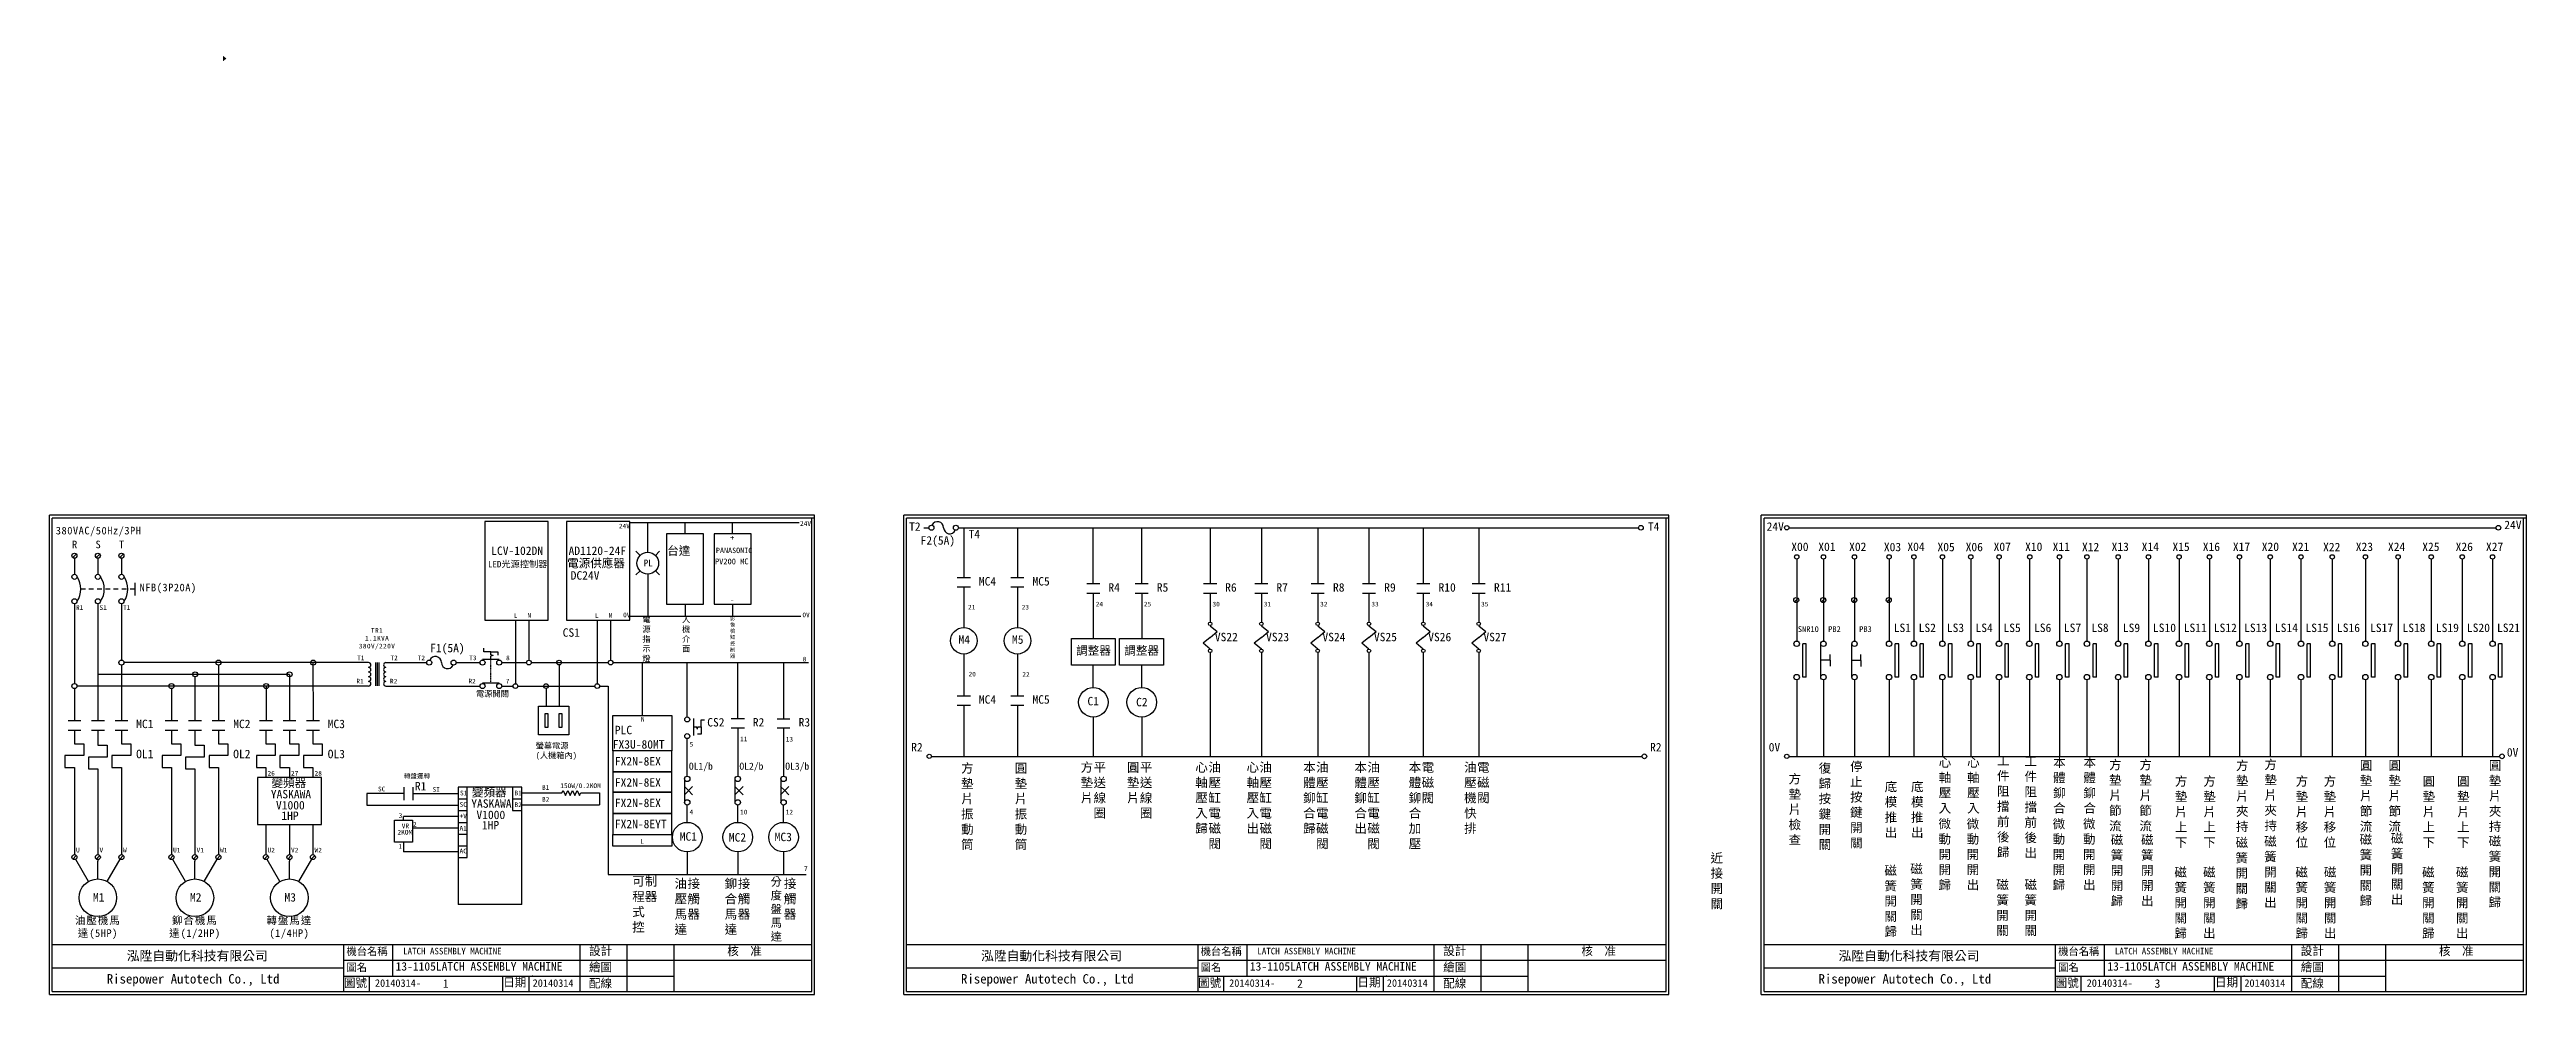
# Model space of a CAD drawing. Extents: x 134 to 2648, y -627 to 3.
# Drawn here: x 134 to 1188, y -399 to 3 of the extents above; entities that cross this region are included whole.
import ezdxf
from ezdxf.enums import TextEntityAlignment as Align

# ---------------------------------------------------------------- set-up
doc = ezdxf.new("R2010")
doc.units = 0
doc.linetypes.add('DASHED', pattern=[0.2, 0.1, -0.1])
doc.linetypes.add('HIDDEN9', pattern=[3.5, 2, -1.5])
doc.layers.get('0').update_dxf_attribs({"linetype": 'CONTINUOUS'})
for name, color, linetype in [('7', 7, 'CONTINUOUS'), ('圖框層', 7, 'CONTINUOUS'), ('文字層', 4, 'CONTINUOUS'), ('標尺寸層', 3, 'CONTINUOUS')]:
    doc.layers.add(name, color=color, linetype=linetype)
doc.styles.add('CNS', font='romanc.shx', dxfattribs={"bigfont": 'chineset.shx'})
doc.styles.add('STSL', font='kaiu.ttf')
doc.styles.add('標楷體', font='kaiu.ttf')

msp = doc.modelspace()

# ---------------------------------------------------------------- texts
at = {"color": 7}
msp.add_text('PL', height=2.86, dxfattribs=at).set_placement((388.8, -215.5), align=Align.MIDDLE_CENTER)
at = {"color": 0, "style": '標楷體'}
for s, insert, char_height, width, attachment_point in [('\\pt6.5;{\\T1.1;380VAC/50Hz/3PH}', (136.7, -200.1), 3.25, 35.213, 1), ('\\pt6.5;{\\T1.1;R}', (143.6, -206), 3.25, 2, 1), ('\\pt6.5;{\\T1.1;S}', (153.6, -206), 3.25, 2, 1), ('\\pt6.5;{\\T1.1;T}', (163.6, -206), 3.25, 2, 1), ('\\pt6.5;{\\T1.1;NFB(3P20A)}', (184.5, -224.3), 3.25, 24.607, 2), ('\\pt6.5;{\\T1.1;TR1\\P1.1KVA\\P380V/220V}', (273.4, -243.2), 2, 17.631, 2), ('{\\T1.1;油壓機馬達(5HP)}', (154.6, -366), 3.25, 24.145, 2), ('{\\T1.1;鉚合機馬達(1/2HP)}', (195.9, -366), 3.25, 24.145, 2), ('{\\T1.1;轉盤馬達(1/4HP)}', (236.1, -366), 3.25, 24.145, 2)]:
    msp.add_mtext(s, dxfattribs=dict(at, insert=insert, char_height=char_height, width=width, attachment_point=attachment_point))
at = {"char_height": 3.6, "width": 7.386, "attachment_point": 1, "style": 'CNS'}
for s, insert in [('{\\fDFKai-SB|b0|i0|c136|p65;\\C4;1}', (301.4, -392.7)), ('{\\fDFKai-SB|b0|i0|c136|p65;\\C4;2}', (664.9, -392.7)), ('{\\fDFKai-SB|b0|i0|c136|p65;\\C4;3}', (1029.8, -392.7))]:
    msp.add_mtext(s, dxfattribs=dict(at, insert=insert))
at = {"layer": '圖框層', "color": 4, "style": 'STSL'}
for s, height, p in [('24V', 2, (376.3, -200.8)), ('24V', 2, (453.4, -199.7)), ('T2', 3.6, (499.8, -201.8)), ('T4', 3.6, (814.2, -201.8)), ('24V', 3.6, (864.7, -201.8)), ('24V', 3.6, (1178.6, -201.1)), ('LCV-102DN', 3.6, (322, -212.1)), ('AD1120-24F', 3.6, (354.9, -212.1)), ('台達', 3.6, (396.9, -212.1)), ('PANASONIC', 2.3, (417.6, -211.3)), ('+', 2.3, (423.7, -205.9)), ('F2(5A)', 3.6, (504.7, -207.7)), ('T4', 3.6, (525.1, -205)), ('X00', 3.6, (875.2, -210.4)), ('X01', 3.6, (886.7, -210.4)), ('X02', 3.6, (899.8, -210.4)), ('X03', 3.6, (914.6, -210.5)), ('X04', 3.6, (924.6, -210.4)), ('X05', 3.6, (937.4, -210.5)), ('X06', 3.6, (949.4, -210.5)), ('X07', 3.6, (961.3, -210.4)), ('X10', 3.6, (974.7, -210.4)), ('X11', 3.6, (986.4, -210.4)), ('X12', 3.6, (998.9, -210.5)), ('X13', 3.6, (1011.5, -210.4)), ('X14', 3.6, (1024.3, -210.4)), ('X15', 3.6, (1037.4, -210.4)), ('X16', 3.6, (1050.3, -210.4)), ('X17', 3.6, (1063.1, -210.4)), ('X20', 3.6, (1075.4, -210.4)), ('X21', 3.6, (1088.3, -210.4)), ('X22', 3.6, (1101.5, -210.5)), ('X23', 3.6, (1115.4, -210.4)), ('X24', 3.6, (1129.1, -210.4)), ('X25', 3.6, (1143.7, -210.4)), ('X26', 3.6, (1157.9, -210.4)), ('X27', 3.6, (1170.8, -210.4)), ('LED光源控制器', 2.8, (320.6, -217.4)), ('電源供應器', 3.6, (354.3, -217.4)), ('DC24V', 3.6, (355.8, -222.6)), ('PV200 MC', 2.5, (417.2, -216.1)), ('-', 2.3, (423.7, -232.5)), ('MC4', 3.6, (529.5, -225.1)), ('MC5', 3.6, (552.3, -225.1)), ('R4', 3.6, (584.6, -227.7)), ('R5', 3.6, (605.2, -227.7)), ('R6', 3.6, (634.3, -227.7)), ('R7', 3.6, (656.1, -227.7)), ('R8', 3.6, (680.2, -227.7)), ('R9', 3.6, (702, -227.7)), ('R10', 3.6, (725.1, -227.7)), ('R11', 3.6, (748.7, -227.7)), ('R1', 2, (145.3, -235.5)), ('S1', 2, (155.3, -235.5)), ('T1', 2, (165.3, -235.5)), ('L', 2, (331.6, -238.9)), ('N', 2, (337.4, -238.8)), ('L', 2, (366.1, -238.9)), ('N', 2, (371.9, -238.8)), ('0V', 2, (378.1, -238.6)), ('0V', 2, (454.4, -238.6)), ('21', 2, (524.9, -235.3)), ('23', 2, (547.7, -235.3)), ('24', 2, (579.2, -234)), ('25', 2, (599.7, -234)), ('30', 2, (628.9, -234)), ('31', 2, (650.7, -234)), ('32', 2, (674.7, -234)), ('33', 2, (696.5, -234)), ('34', 2, (719.6, -234)), ('35', 2, (743.2, -234)), ('SNR10', 2.5, (878, -244.9)), ('PB2', 2.5, (890.9, -244.9)), ('PB3', 2.5, (904.1, -244.9)), ('LS1', 3.6, (918.8, -244.9)), ('LS2', 3.6, (929.4, -244.9)), ('LS3', 3.6, (941.4, -244.9)), ('LS4', 3.6, (953.6, -244.9)), ('LS5', 3.6, (965.5, -244.9)), ('LS6', 3.6, (978.5, -244.9)), ('LS7', 3.6, (991.2, -244.9)), ('LS8', 3.6, (1002.9, -244.9)), ('LS9', 3.6, (1016.3, -244.9)), ('LS10', 3.6, (1029.1, -244.9)), ('LS11', 3.6, (1042.2, -244.9)), ('LS12', 3.6, (1055, -244.9)), ('LS13', 3.6, (1067.9, -244.9)), ('LS14', 3.6, (1081, -244.9)), ('LS15', 3.6, (1094, -244.9)), ('LS16', 3.6, (1107.4, -244.9)), ('LS17', 3.6, (1121.5, -244.9)), ('LS18', 3.6, (1135.3, -244.9)), ('LS19', 3.6, (1149.5, -244.9)), ('LS20', 3.6, (1162.7, -244.9)), ('LS21', 3.6, (1175.5, -244.9)), ('F1(5A)', 3.6, (296, -253.5)), ('CS1', 3.6, (352.4, -246.9)), ('M4', 3.6, (520.8, -249.9)), ('M5', 3.6, (543.6, -249.9)), ('調整器', 3.6, (570.9, -254.6)), ('調整器', 3.6, (591.4, -254.6)), ('VS22', 3.6, (629.9, -248.8)), ('VS23', 3.6, (651.7, -248.8)), ('VS24', 3.6, (675.7, -248.8)), ('VS25', 3.6, (697.6, -248.8)), ('VS26', 3.6, (720.7, -248.8)), ('VS27', 3.6, (744.2, -248.8)), ('T1', 2, (264.9, -256.9)), ('T2', 2, (279.1, -256.9)), ('T2', 2, (290.7, -256.9)), ('T3', 2, (312.6, -256.9)), ('8', 2, (328.3, -256.9)), ('8', 2, (454.5, -257.4)), ('20', 2, (525.1, -263.8)), ('22', 2, (548, -263.9)), ('R1', 2, (264.6, -266.8)), ('R2', 2, (278.9, -266.8)), ('R2', 2, (312.3, -266.8)), ('7', 2, (328.2, -266.8)), ('MC4', 3.6, (529.5, -275.4)), ('MC5', 3.6, (552.3, -275.4)), ('C1', 3.6, (575.7, -276.1)), ('C2', 3.6, (596.4, -276.5)), ('MC1', 3.6, (170.9, -285.8)), ('MC2', 3.6, (212.2, -285.8)), ('MC3', 3.6, (252.4, -285.8)), ('N', 2, (385.7, -283)), ('CS2', 3.6, (413.9, -285.1)), ('R2', 3.6, (433.3, -285.1)), ('R3', 3.6, (452.8, -285.1)), ('OL1', 3.6, (170.9, -298.6)), ('OL2', 3.6, (212.2, -298.6)), ('OL3', 3.6, (252.4, -298.6)), ('FX3U-80MT', 3.6, (373.7, -294.5)), ('PLC', 3.6, (374.6, -288.4)), ('5', 2, (406.4, -293.7)), ('11', 2, (427.9, -291.4)), ('13', 2, (447.3, -291.5)), ('R2', 3.6, (500.7, -295.7)), ('R2', 3.6, (815.1, -295.7)), ('0V', 3.6, (865.6, -295.7)), ('0V', 3.6, (1179.7, -297.9)), ('26', 2, (226.8, -306)), ('27', 2, (236.8, -306)), ('28', 2, (246.8, -306)), ('轉盤運轉', 2, (284.8, -307.2)), ('FX2N-8EX', 3.6, (374.6, -301.7)), ('OL1/b', 3, (406.1, -303.5)), ('OL2/b', 3, (427.6, -303.5)), ('OL3/b', 3, (447.1, -303.5)), ('YASKAWA', 3.6, (228.2, -315.7)), ('變頻器', 3.6, (228.5, -310.9)), ('SC', 2, (273.8, -312.7)), ('R1', 3.6, (289.5, -312.3)), ('SI', 2, (297, -312.9)), ('S1', 2, (308.7, -314.4)), ('YASKAWA', 3.6, (313.5, -319.7)), ('變頻器', 3.6, (313.8, -314.9)), ('B1', 2, (331.9, -314.4)), ('B1', 2, (343.6, -312.1)), ('B2', 2, (343.6, -317.1)), ('150W/0.2KOM', 2, (351.4, -311.3)), ('FX2N-8EX', 3.6, (374.6, -310.7)), ('FX2N-8EX', 3.6, (374.6, -319.4)), ('V1000', 3.6, (230.4, -320.4)), ('1HP', 3.6, (232.7, -324.9)), ('3', 2, (282.6, -324)), ('VR', 2, (283.9, -328.4)), ('2', 2, (288.7, -327.7)), ('SC', 2, (308.5, -319.3)), ('+V', 2, (308.5, -324.2)), ('V1000', 3.6, (315.7, -324.5)), ('1HP', 3.6, (318, -328.9)), ('B2', 2, (331.9, -319.4)), ('FX2N-8EYT', 3.6, (374.6, -328.4)), ('4', 2, (406.4, -322.5)), ('10', 2, (427.9, -322.5)), ('12', 2, (447.3, -322.5)), ('U', 2, (145.3, -338.7)), ('V', 2, (155.3, -338.7)), ('W', 2, (165.3, -338.7)), ('U1', 2, (186.6, -338.7)), ('V1', 2, (196.6, -338.7)), ('W1', 2, (206.6, -338.7)), ('U2', 2, (226.8, -338.7)), ('V2', 2, (236.8, -338.7)), ('W2', 2, (246.8, -338.7)), ('2KOM', 2, (282.1, -331.1)), ('1', 2, (282.5, -337.1)), ('A1', 2, (308.5, -329.4)), ('AC', 2, (308.5, -339.1)), ('L', 2, (385.4, -335)), ('MC1', 3.6, (402.2, -333.7)), ('MC2', 3.6, (423.1, -334.1)), ('MC3', 3.6, (442.6, -333.9)), ('7', 2, (455.1, -346.6)), ('M1', 3.6, (152.5, -359.6)), ('M2', 3.6, (193.8, -359.6)), ('M3', 3.6, (234, -359.6))]:
    msp.add_text(s, height=height, dxfattribs=at).set_placement(p)
at = {"layer": '標尺寸層', "color": 7, "style": 'CNS'}
for s, insert, char_height, width, attachment_point in [('{\\fDFKai-SB|b0|i0|c136|p65;電源指示燈}', (386.3, -238.3), 2.5, 2.42, 1), ('{\\fDFKai-SB|b0|i0|c136|p65;人機介面}', (403.2, -238.3), 2.5, 2.42, 1), ('{\\fDFKai-SB|b0|i0|c136|p65;影像檢知控制器}', (423.6, -238.3), 1.6, 2.42, 1), ('{\\fDFKai-SB|b0|i0|c136|p65;電源開關}', (315.5, -269.9), 2.5, 14.085, 1), ('{\\fDFKai-SB|b0|i0|c136|p65;螢幕電源\\P(人機箱內)}', (340.9, -292), 2.5, 17.11, 1), ('{\\fDFKai-SB|b0|i0|c136|p65;方墊片振動筒}', (524.6, -319.3), 3.9, 5.331, 5), ('{\\fDFKai-SB|b0|i0|c136|p65;圓墊片振動筒}', (547.4, -319.3), 3.9, 5.331, 5), ('{\\fDFKai-SB|b0|i0|c136|p65;方墊片}', (572.8, -300.5), 3.9, 5.138, 1), ('{\\fDFKai-SB|b0|i0|c136|p65;平送線圈}', (578.3, -300.5), 3.9, 5.138, 1), ('{\\fDFKai-SB|b0|i0|c136|p65;圓墊片}', (592.5, -300.5), 3.9, 5.138, 1), ('{\\fDFKai-SB|b0|i0|c136|p65;平送線圈}', (598, -300.5), 3.9, 5.138, 1), ('{\\fDFKai-SB|b0|i0|c136|p65;心軸壓入歸}', (621.6, -300.5), 3.9, 5.138, 1), ('{\\fDFKai-SB|b0|i0|c136|p65;油壓缸電磁閥}', (627.2, -300.5), 3.9, 5.138, 1), ('{\\fDFKai-SB|b0|i0|c136|p65;心軸壓入出}', (643.4, -300.5), 3.9, 5.138, 1), ('{\\fDFKai-SB|b0|i0|c136|p65;油壓缸電磁閥}', (648.9, -300.5), 3.9, 5.138, 1), ('{\\fDFKai-SB|b0|i0|c136|p65;本體鉚合歸}', (667.5, -300.5), 3.9, 5.138, 1), ('{\\fDFKai-SB|b0|i0|c136|p65;油壓缸電磁閥}', (673, -300.5), 3.9, 5.138, 1), ('{\\fDFKai-SB|b0|i0|c136|p65;本體鉚合出}', (689.3, -300.5), 3.9, 5.138, 1), ('{\\fDFKai-SB|b0|i0|c136|p65;油壓缸電磁閥}', (694.8, -300.5), 3.9, 5.138, 1), ('{\\fDFKai-SB|b0|i0|c136|p65;本體鉚合加壓}', (712.4, -300.5), 3.9, 5.138, 1), ('{\\fDFKai-SB|b0|i0|c136|p65;電磁閥}', (717.9, -300.5), 3.9, 5.138, 1), ('{\\fDFKai-SB|b0|i0|c136|p65;油壓機快排}', (736, -300.5), 3.9, 5.138, 1), ('{\\fDFKai-SB|b0|i0|c136|p65;電磁閥}', (741.5, -300.5), 3.9, 5.138, 1), ('{\\fDFKai-SB|b0|i0|c136|p65;方墊片檢查}', (876.7, -320.5), 3.9, 5.498, 5), ('{\\fDFKai-SB|b0|i0|c136|p65;復歸按鍵開關}', (889.5, -319.3), 3.9, 5.331, 5), ('{\\fDFKai-SB|b0|i0|c136|p65;停止按鍵開關}', (902.9, -318.6), 3.9, 4.961, 5), ('{\\fDFKai-SB|b0|i0|c136|p65;心軸壓入}', (940.6, -310.3), 3.9, 4.961, 5), ('{\\fDFKai-SB|b0|i0|c136|p65;心軸壓入}', (952.7, -310.3), 3.9, 4.961, 5), ('{\\fDFKai-SB|b0|i0|c136|p65;工件阻擋前後歸}', (965.4, -319.3), 3.9, 4.961, 5), ('{\\fDFKai-SB|b0|i0|c136|p65;工件阻擋前後出}', (977.1, -319.6), 3.9, 4.961, 5), ('{\\fDFKai-SB|b0|i0|c136|p65;本體鉚合}', (989.3, -310.3), 3.9, 4.961, 5), ('{\\fDFKai-SB|b0|i0|c136|p65;本體鉚合}', (1002.2, -310.3), 3.9, 4.961, 5), ('{\\fDFKai-SB|b0|i0|c136|p65;方墊片節流}', (1013.1, -314.6), 3.9, 3.266, 5), ('{\\fDFKai-SB|b0|i0|c136|p65;方墊片節流}', (1026, -314.6), 3.9, 3.266, 5), ('{\\fDFKai-SB|b0|i0|c136|p65;方墊片夾持}', (1067.1, -314.9), 3.9, 4.961, 5), ('{\\fDFKai-SB|b0|i0|c136|p65;方墊片夾持}', (1079.2, -314.5), 3.9, 4.961, 5), ('{\\fDFKai-SB|b0|i0|c136|p65;圓墊片節流}', (1119.8, -314.8), 3.9, 4.961, 5), ('{\\fDFKai-SB|b0|i0|c136|p65;圓墊片節流}', (1132, -314.8), 3.9, 4.961, 5), ('{\\fDFKai-SB|b0|i0|c136|p65;圓墊片夾持}', (1174.7, -314.9), 3.9, 4.961, 5), ('{\\fDFKai-SB|b0|i0|c136|p65;底模推出}', (917.6, -320.7), 3.9, 4.961, 5), ('{\\fDFKai-SB|b0|i0|c136|p65;底模推出}', (928.8, -320.7), 3.9, 4.961, 5), ('{\\fDFKai-SB|b0|i0|c136|p65;方墊片上下}', (1041.1, -321.6), 3.9, 4.961, 5), ('{\\fDFKai-SB|b0|i0|c136|p65;方墊片上下}', (1053.2, -321.6), 3.9, 4.961, 5), ('{\\fDFKai-SB|b0|i0|c136|p65;方墊片移位}', (1092.5, -321.6), 3.9, 4.961, 5), ('{\\fDFKai-SB|b0|i0|c136|p65;方墊片移位}', (1104.4, -321.6), 3.9, 4.961, 5), ('{\\fDFKai-SB|b0|i0|c136|p65;圓墊片上下}', (1146.5, -321.6), 3.9, 4.961, 5), ('{\\fDFKai-SB|b0|i0|c136|p65;圓墊片上下}', (1161.2, -321.6), 3.9, 4.961, 5), ('{\\fDFKai-SB|b0|i0|c136|p65;微動開開歸}', (940.5, -339.7), 3.9, 4.961, 5), ('{\\fDFKai-SB|b0|i0|c136|p65;微動開開出}', (952.5, -339.7), 3.9, 4.961, 5), ('{\\fDFKai-SB|b0|i0|c136|p65;微動開開歸}', (989.1, -339.7), 3.9, 4.961, 5), ('{\\fDFKai-SB|b0|i0|c136|p65;微動開開出}', (1002, -339.7), 3.9, 4.961, 5), ('{\\fDFKai-SB|b0|i0|c136|p65;磁簧開開歸}', (1013.8, -346.5), 3.9, 4.961, 5), ('{\\fDFKai-SB|b0|i0|c136|p65;磁簧開開出}', (1026.7, -346.5), 3.9, 4.961, 5), ('{\\fDFKai-SB|b0|i0|c136|p65;磁簧開關歸}', (1066.9, -347.7), 3.9, 4.961, 5), ('{\\fDFKai-SB|b0|i0|c136|p65;磁簧開關出}', (1079.1, -347.2), 3.9, 4.961, 5), ('{\\fDFKai-SB|b0|i0|c136|p65;磁簧開關歸}', (1119.7, -346.4), 3.9, 4.961, 5), ('{\\fDFKai-SB|b0|i0|c136|p65;磁簧開關出}', (1133, -345.9), 3.9, 4.961, 5), ('{\\fDFKai-SB|b0|i0|c136|p65;磁簧開關歸}', (1174.6, -347.1), 3.9, 4.961, 5), ('{\\fDFKai-SB|b0|i0|c136|p65;近接開關}', (843.5, -351), 3.9, 8.663, 5), ('{\\fDFKai-SB|b0|i0|c136|p65;磁簧開關歸}', (917.5, -359.6), 3.9, 4.961, 5), ('{\\fDFKai-SB|b0|i0|c136|p65;磁簧開關出}', (928.5, -358.9), 3.9, 4.961, 5), ('{\\fDFKai-SB|b0|i0|c136|p65;磁簧開關歸}', (1040.9, -360.3), 3.9, 4.961, 5), ('{\\fDFKai-SB|b0|i0|c136|p65;磁簧開關出}', (1053.1, -360.3), 3.9, 4.961, 5), ('{\\fDFKai-SB|b0|i0|c136|p65;磁簧開關歸}', (1092.4, -360.3), 3.9, 4.961, 5), ('{\\fDFKai-SB|b0|i0|c136|p65;磁簧開關出}', (1104.5, -360.3), 3.9, 4.961, 5), ('{\\fDFKai-SB|b0|i0|c136|p65;磁簧開關歸}', (1146.3, -360.3), 3.9, 4.961, 5), ('{\\fDFKai-SB|b0|i0|c136|p65;磁簧開關出}', (1160.7, -360.3), 3.9, 4.961, 5), ('{\\fDFKai-SB|b0|i0|c136|p65;可制\\P程器\\P式\\P控}', (382, -349), 3.9, 12.68, 1), ('{\\fDFKai-SB|b0|i0|c136|p65;油壓馬達}', (400, -350), 3.9, 5.424, 1), ('{\\fDFKai-SB|b0|i0|c136|p65;接觸器}', (405.5, -350), 3.9, 5.424, 1), ('{\\fDFKai-SB|b0|i0|c136|p65;鉚合馬達}', (421.3, -350), 3.9, 5.424, 1), ('{\\fDFKai-SB|b0|i0|c136|p65;接觸器}', (426.9, -350), 3.9, 5.424, 1), ('{\\fDFKai-SB|b0|i0|c136|p65;分度盤馬達}', (440.9, -349.4), 3.5, 5.424, 1), ('{\\fDFKai-SB|b0|i0|c136|p65;接觸器}', (446.5, -350), 3.9, 5.424, 1), ('{\\fDFKai-SB|b0|i0|c136|p65;磁簧開關}', (965.1, -362.4), 3.9, 5.816, 5), ('{\\fDFKai-SB|b0|i0|c136|p65;磁簧開關}', (977.1, -362.4), 3.9, 5.816, 5)]:
    msp.add_mtext(s, dxfattribs=dict(at, insert=insert, char_height=char_height, width=width, attachment_point=attachment_point))

# ---------------------------------------------------------------- blocks, each defined once
blk = doc.blocks.new('門把組立機圖框')
at = {"layer": '圖框層', "color": 7}
for p, q in [((325.6, 0), (0, 0)), ((0, -204), (0, 0)), ((325.6, -204), (325.6, 0)), ((325.6, -1.2), (1.2, -1.2)), ((1.2, -202.7), (1.2, -1.2)), ((324.4, -202.7), (324.4, -1.2)), ((1.2, -182.7), (111.7, -182.7)), ((111.7, -182.7), (324.4, -182.7)), ((125.3, -202.7), (125.3, -182.7)), ((125.3, -189.4), (324.4, -189.4)), ((225.8, -202.7), (225.8, -182.7)), ((245.8, -202.7), (245.8, -182.7)), ((265.8, -202.7), (265.8, -182.7)), ((125.3, -196.1), (265.8, -196.1)), ((136.2, -202.7), (136.2, -196)), ((0, -204), (325.6, -204)), ((1.2, -202.7), (324.4, -202.7))]:
    blk.add_line(p, q, dxfattribs=at)
at = {"layer": '圖框層', "color": 4}
blk.add_point((205.5, -196.1), dxfattribs=at)
at = {"layer": '標尺寸層', "color": 7}
for p, q in [((146.1, -196.1), (146.1, -182.7)), ((125.3, -192.7), (1.2, -192.7)), ((192.9, -202.7), (192.9, -196.1)), ((204.2, -202.7), (204.2, -196.1))]:
    blk.add_line(p, q, dxfattribs=at)
at = {"insert": (147.3, -190.2), "char_height": 3.6, "width": 80.5, "attachment_point": 1, "style": 'CNS'}
blk.add_mtext('{\\fDFKai-SB|b0|i0|c136|p65;\\C4;13-1105LATCH ASSEMBLY MACHINE}', dxfattribs=at)
at = {"layer": '圖框層', "color": 4, "style": 'STSL'}
for s, height, p in [('泓陞自動化科技有限公司', 4, (32.9, -189.5)), ('LATCH ASSEMBLY MACHINE', 2.8, (150.5, -186.9)), ('設計', 3.6, (229.6, -187.2)), ('核  准', 3.6, (288.4, -187.3)), ('Risepower Autotech Co., Ltd', 4, (24.4, -199.3)), ('圖號', 3.6, (125.3, -200.8)), ('20140314-', 3.2, (138.5, -200.7)), ('日期', 3.6, (193.1, -200.6)), ('繪圖', 3.6, (229.6, -194.1)), ('配線', 3.6, (229.6, -201))]:
    blk.add_text(s, height=height, dxfattribs=at).set_placement(p)
at = {"layer": '文字層', "color": 4, "style": 'STSL'}
for s, p in [('機台名稱', (126.4, -187.2)), ('圖名', (126.4, -194)), ('20140314', (205.6, -200.7))]:
    blk.add_text(s, height=3.2, dxfattribs=at).set_placement(p)
blk = doc.blocks.new('FUSE')
at = {"color": 7}
for p, q in [((0, 0), (2.1, 0)), ((14.6, 0), (16.8, 0))]:
    blk.add_line(p, q, dxfattribs=at)
for centre in [(3.2, 0), (13.6, 0)]:
    blk.add_circle(centre, 1.07)
for centre, start, end in [((5.8, 0), 0, 156.116), ((11, 0), 180, 336.116)]:
    blk.add_arc(centre, 2.59, start, end, dxfattribs=at)

# ---------------------------------------------------------------- hatches: boundary and pattern name
at = {"layer": '標尺寸層'}
h = msp.add_hatch(color=7, dxfattribs=at)
edge = h.paths.add_edge_path(flags=17)
edge.add_line((209.3, -0.8), (207.8, -2))
edge = h.paths.add_edge_path(flags=17)
edge.add_line((209.3, -0.8), (207.8, 0.4))
edge = h.paths.add_edge_path(flags=16)
edge.add_line((207.8, 3), (207.8, -4.7))
h.paths.add_polyline_path([(207.8, 3), (207.8, -4.7)], flags=17)
edge = h.paths.add_edge_path()
edge.add_line((209.3, -0.8), (207.8, -2))
edge.add_line((209.3, -0.8), (207.8, 0.4))
edge.add_line((207.8, 3), (207.8, -4.7))

# ---------------------------------------------------------------- linework, layer by layer
for p, q in [((346.2, -197.8), (319.2, -197.8)), ((319.2, -197.8), (319.2, -239.8)), ((346.2, -239.8), (346.2, -197.8)), ((381, -197.8), (354, -197.8)), ((354, -197.8), (354, -239.8)), ((381, -239.8), (381, -197.8)), ((453, -198.4), (381, -198.4)), ((388.6, -207), (388.6, -198.4)), ((404.5, -203.1), (404.5, -198.4)), ((424.7, -203.1), (424.7, -198.4)), ((385.3, -212.3), (383.5, -210.5)), ((388.6, -210.9), (388.6, -207)), ((391.9, -212.3), (393.6, -210.5)), ((412.3, -203.1), (396.6, -203.1)), ((396.6, -203.1), (396.6, -233.1)), ((412.3, -233.1), (412.3, -203.1)), ((432.6, -203.1), (416.9, -203.1)), ((416.9, -203.1), (416.9, -233.1)), ((432.6, -233.1), (432.6, -203.1)), ((578.2, -224.3), (578.2, -200.5)), ((598.8, -224.3), (598.8, -200.5)), ((145.4, -211.7), (143.9, -213.2)), ((155.4, -211.7), (153.9, -213.2)), ((165.4, -211.7), (163.9, -213.2)), ((385.3, -218.9), (383.5, -220.6)), ((388.6, -220.2), (388.6, -224.2)), ((391.9, -218.9), (393.6, -220.6)), ((388.6, -224.2), (388.6, -238.3)), ((578.2, -228.3), (578.2, -247.7)), ((598.8, -228.3), (598.8, -247.7)), ((878.1, -230.5), (876.6, -232)), ((889.6, -230.5), (888.1, -232)), ((902.7, -230.5), (901.2, -232)), ((917.4, -230.5), (915.9, -232)), ((144.6, -232.9), (144.6, -266.8)), ((154.6, -232.9), (154.6, -282.6)), ((164.6, -232.9), (164.6, -256.8)), ((319.2, -239.8), (346.2, -239.8)), ((332.3, -239.8), (332.3, -266.9)), ((338, -239.8), (338, -256.9)), ((354, -239.8), (377, -239.8)), ((367.1, -239.8), (367.1, -266.9)), ((372.8, -239.8), (372.8, -256.9)), ((377, -239.8), (381, -239.8)), ((453.7, -238.3), (381, -238.3)), ((396.6, -233.1), (412.3, -233.1)), ((404.5, -233.1), (404.5, -238.3)), ((416.9, -233.1), (432.6, -233.1)), ((424.7, -233.1), (424.7, -238.3)), ((318.8, -253.3), (318.8, -251.8)), ((881.6, -249.9), (880.1, -249.9)), ((920.9, -249.9), (919.4, -249.9)), ((931.5, -249.9), (930, -249.9)), ((943.6, -249.9), (942.1, -249.9)), ((955.7, -249.9), (954.2, -249.9)), ((967.7, -249.9), (966.2, -249.9)), ((980.6, -249.9), (979.1, -249.9)), ((993.4, -249.9), (991.9, -249.9)), ((1005.1, -249.9), (1003.6, -249.9)), ((1018.4, -249.9), (1016.9, -249.9)), ((1031.3, -249.9), (1029.8, -249.9)), ((1044.3, -249.9), (1042.8, -249.9)), ((1057.2, -249.9), (1055.7, -249.9)), ((1070.1, -249.9), (1068.6, -249.9)), ((1083.1, -249.9), (1081.6, -249.9)), ((1096.2, -249.9), (1094.7, -249.9)), ((1109.5, -249.9), (1108, -249.9)), ((1123.6, -249.9), (1122.1, -249.9)), ((1137.5, -249.9), (1136, -249.9)), ((1151.6, -249.9), (1150.1, -249.9)), ((1164.9, -249.9), (1163.4, -249.9)), ((1177.7, -249.9), (1176.2, -249.9)), ((236.2, -262.9), (154.6, -262.9)), ((164.6, -259), (164.7, -282.6)), ((246.2, -257.9), (165.7, -257.9)), ((205.9, -259), (206, -282.6)), ((236.2, -262.9), (236.2, -282.6)), ((246.1, -257.9), (246.2, -282.6)), ((269.8, -257.9), (246.2, -257.9)), ((277.2, -257.9), (292.4, -257.9)), ((307, -257.9), (317.2, -257.9)), ((321.8, -253.3), (318.8, -253.3)), ((321.8, -253.3), (324.8, -253.3)), ((322.8, -254.9), (321.8, -254.6)), ((322.8, -254.9), (321.8, -255.1)), ((324.8, -253.3), (324.8, -254.8)), ((326.5, -257.9), (337, -257.9)), ((339, -257.9), (371.8, -257.9)), ((350.9, -258.9), (350.9, -276.4)), ((373.8, -257.9), (457, -257.9)), ((374, -257.9), (456.3, -257.9)), ((386.3, -280.4), (386.3, -257.9)), ((405.4, -281), (405.4, -257.9)), ((426.9, -281.7), (426.9, -257.9)), ((446.4, -257.9), (446.4, -281.8)), ((578.2, -268.5), (578.2, -259)), ((598.8, -268.5), (598.8, -259)), ((891.7, -256.9), (891.7, -254.4)), ((891.7, -256.9), (891.7, -259.4)), ((904.8, -257), (904.8, -254.5)), ((904.8, -257), (904.8, -259.5)), ((144.6, -269), (144.7, -282.6)), ((226.2, -267.9), (145.7, -267.9)), ((185.9, -269), (186, -282.6)), ((196, -282.6), (196, -264)), ((269.8, -267.9), (226.2, -267.9)), ((226.2, -267.9), (226.2, -282.6)), ((277.2, -267.9), (317.2, -267.9)), ((326.5, -267.9), (331.3, -267.9)), ((333.3, -267.9), (366.1, -267.9)), ((345.3, -268.9), (345.3, -276.4)), ((368.1, -267.9), (371.7, -267.9)), ((371.7, -267.9), (371.7, -348.1)), ((881.6, -264.1), (880.1, -264.1)), ((920.9, -264.1), (919.4, -264.1)), ((931.5, -264.1), (930, -264.1)), ((943.6, -264.1), (942.1, -264.1)), ((955.7, -264.1), (954.2, -264.1)), ((967.7, -264.1), (966.2, -264.1)), ((980.6, -264.1), (979.1, -264.1)), ((993.4, -264.1), (991.9, -264.1)), ((1005.1, -264.1), (1003.6, -264.1)), ((1018.4, -264.1), (1016.9, -264.1)), ((1031.3, -264.1), (1029.8, -264.1)), ((1044.3, -264.1), (1042.8, -264.1)), ((1057.2, -264.1), (1055.7, -264.1)), ((1070.1, -264.1), (1068.6, -264.1)), ((1083.1, -264.1), (1081.6, -264.1)), ((1096.2, -264.1), (1094.7, -264.1)), ((1109.5, -264.1), (1108, -264.1)), ((1123.6, -264.1), (1122.1, -264.1)), ((1137.5, -264.1), (1136, -264.1)), ((1151.6, -264.1), (1150.1, -264.1)), ((1164.9, -264.1), (1163.4, -264.1)), ((1177.7, -264.1), (1176.2, -264.1)), ((373.8, -280.4), (398.8, -280.4)), ((373.8, -295.4), (373.8, -280.4)), ((398.8, -280.4), (398.8, -295.4)), ((411.3, -285.3), (411.3, -282.3)), ((411.3, -282.3), (412.8, -282.3)), ((578.2, -281.1), (578.2, -297.8)), ((598.8, -281.1), (598.8, -297.8)), ((144.6, -286.6), (144.6, -292.5)), ((144.6, -292.5), (148.6, -292.5)), ((148.6, -292.5), (148.6, -297.5)), ((154.6, -286.6), (154.6, -293.1)), ((154.6, -293.1), (158.6, -293.1)), ((158.6, -293.1), (158.6, -298.1)), ((164.6, -286.6), (164.6, -292.5)), ((164.6, -292.5), (168.6, -292.5)), ((168.6, -292.5), (168.6, -297.5)), ((185.9, -286.6), (185.9, -292.5)), ((185.9, -292.5), (189.9, -292.5)), ((189.9, -292.5), (189.9, -297.5)), ((195.9, -286.6), (195.9, -293.1)), ((195.9, -293.1), (199.9, -293.1)), ((199.9, -293.1), (199.9, -298.1)), ((205.9, -286.6), (205.9, -292.5)), ((205.9, -292.5), (209.9, -292.5)), ((209.9, -292.5), (209.9, -297.5)), ((226.1, -286.6), (226.1, -292.5)), ((226.1, -292.5), (230.1, -292.5)), ((230.1, -292.5), (230.1, -297.5)), ((236.1, -286.6), (236.1, -292.5)), ((236.1, -292.5), (240.1, -292.5)), ((240.1, -292.5), (240.1, -297.5)), ((246.1, -286.6), (246.1, -292.5)), ((246.1, -292.5), (250.1, -292.5)), ((250.1, -292.5), (250.1, -297.5)), ((405.4, -306.2), (405.4, -290.3)), ((409.7, -286.3), (409.4, -285.3)), ((409.7, -286.3), (409.9, -285.3)), ((411.3, -288.3), (409.8, -288.3)), ((411.3, -285.3), (411.3, -288.3)), ((426.9, -285.7), (426.9, -306.2)), ((446.4, -285.7), (446.4, -306.2)), ((148.6, -297.5), (140.6, -297.5)), ((140.6, -297.5), (140.6, -302.5)), ((140.6, -302.5), (144.6, -302.5)), ((144.6, -302.5), (144.6, -306.8)), ((158.6, -298.1), (150.6, -298.1)), ((150.6, -298.1), (150.6, -303.1)), ((150.6, -303.1), (154.6, -303.1)), ((154.6, -303.1), (154.6, -306.8)), ((168.6, -297.5), (160.6, -297.5)), ((160.6, -297.5), (160.6, -302.5)), ((160.6, -302.5), (164.6, -302.5)), ((164.6, -302.5), (164.6, -306.8)), ((189.9, -297.5), (181.9, -297.5)), ((181.9, -297.5), (181.9, -302.5)), ((181.9, -302.5), (185.9, -302.5)), ((185.9, -302.5), (185.9, -306.8)), ((199.9, -298.1), (191.9, -298.1)), ((191.9, -298.1), (191.9, -303.1)), ((191.9, -303.1), (195.9, -303.1)), ((195.9, -303.1), (195.9, -306.8)), ((209.9, -297.5), (201.9, -297.5)), ((201.9, -297.5), (201.9, -302.5)), ((201.9, -302.5), (205.9, -302.5)), ((205.9, -302.5), (205.9, -306.8)), ((230.1, -297.5), (222.1, -297.5)), ((222.1, -297.5), (222.1, -302.5)), ((222.1, -302.5), (226.1, -302.5)), ((226.1, -302.5), (226.1, -306.8)), ((240.1, -297.5), (232.1, -297.5)), ((232.1, -297.5), (232.1, -302.5)), ((232.1, -302.5), (236.1, -302.5)), ((236.1, -302.5), (236.1, -306.8)), ((250.1, -297.5), (242.1, -297.5)), ((242.1, -297.5), (242.1, -302.5)), ((242.1, -302.5), (246.1, -302.5)), ((246.1, -302.5), (246.1, -306.8)), ((398.8, -295.4), (373.8, -295.4)), ((373.8, -295.4), (373.8, -304.4)), ((373.8, -304.4), (398.8, -304.4)), ((398.8, -304.4), (373.8, -304.4)), ((373.8, -304.4), (373.8, -313.4)), ((398.8, -304.4), (398.8, -295.4)), ((398.8, -313.4), (398.8, -304.4)), ((144.6, -306.8), (144.6, -339.7)), ((154.6, -306.8), (154.6, -339.7)), ((164.6, -306.8), (164.6, -339.7)), ((185.9, -306.8), (185.9, -339.7)), ((195.9, -306.8), (195.9, -339.7)), ((205.9, -306.8), (205.9, -339.7)), ((249.7, -306.8), (222.6, -306.8)), ((222.6, -306.8), (222.6, -326.8)), ((249.7, -326.8), (249.7, -306.8)), ((284.8, -313.6), (269, -313.6)), ((269, -313.6), (269, -318.6)), ((288.7, -313.6), (307.9, -313.6)), ((335, -310.9), (307.9, -310.9)), ((307.9, -310.9), (307.9, -360.9)), ((307.9, -310.9), (307.9, -320.9)), ((307.9, -310.9), (307.9, -315.9)), ((307.9, -315.9), (311.8, -315.9)), ((311.8, -315.9), (311.8, -310.9)), ((311.8, -320.9), (311.8, -315.9)), ((331.1, -310.9), (331.1, -315.9)), ((331.1, -315.9), (335, -315.9)), ((331.1, -315.9), (331.1, -320.9)), ((335, -360.9), (335, -310.9)), ((335, -315.9), (335, -310.9)), ((335, -313.4), (352.1, -313.4)), ((335, -320.9), (335, -315.9)), ((352.1, -313.4), (352.6, -312.4)), ((352.6, -312.4), (353.6, -314.4)), ((353.6, -314.4), (354.6, -312.4)), ((354.6, -312.4), (355.6, -314.4)), ((355.6, -314.4), (356.6, -312.4)), ((356.6, -312.4), (357.6, -314.4)), ((357.6, -314.4), (358.6, -312.4)), ((358.6, -312.4), (359.6, -314.4)), ((359.6, -314.4), (360.1, -313.4)), ((360.1, -313.4), (368.1, -313.4)), ((368.1, -313.4), (368.1, -318.4)), ((373.8, -313.1), (398.8, -313.1)), ((398.8, -313.1), (373.8, -313.1)), ((373.8, -313.1), (373.8, -322.1)), ((398.8, -322.1), (398.8, -313.1)), ((404.2, -307.4), (404.2, -317.4)), ((404.2, -314.2), (407.7, -310.6)), ((405.9, -312.4), (404.2, -310.6)), ((405.9, -312.4), (407.7, -314.2)), ((425.7, -307.4), (425.7, -317.4)), ((425.7, -314.2), (429.2, -310.6)), ((427.4, -312.4), (425.7, -310.6)), ((427.4, -312.4), (429.2, -314.2)), ((445.1, -314.2), (448.7, -310.6)), ((446.9, -312.4), (445.1, -310.6)), ((445.2, -307.4), (445.2, -317.4)), ((446.9, -312.4), (448.7, -314.2)), ((269, -318.6), (307.9, -318.6)), ((280.9, -324.9), (288.5, -324.9)), ((280.9, -334.4), (280.9, -324.9)), ((284.7, -324.9), (284.7, -323.4)), ((307.9, -323.4), (284.7, -323.4)), ((288.5, -324.9), (288.5, -334.4)), ((307.9, -320.9), (311.8, -320.9)), ((307.9, -325.9), (311.8, -325.9)), ((311.8, -325.9), (311.8, -320.9)), ((311.8, -330.9), (311.8, -325.9)), ((331.1, -320.9), (335, -320.9)), ((335, -318.4), (368.1, -318.4)), ((373.8, -322.1), (398.8, -322.1)), ((373.8, -322.1), (398.8, -322.1)), ((398.8, -322.1), (373.8, -322.1)), ((373.8, -322.1), (373.8, -331.1)), ((398.8, -331.1), (398.8, -322.1)), ((405.4, -325.9), (405.4, -318.5)), ((426.9, -325.9), (426.9, -318.5)), ((446.4, -325.9), (446.4, -318.5)), ((222.6, -326.8), (236.1, -326.8)), ((226.1, -326.8), (226.1, -339.7)), ((236.1, -326.8), (236.1, -339.7)), ((236.1, -326.8), (249.7, -326.8)), ((246.1, -326.8), (246.1, -339.7)), ((288.5, -334.4), (280.9, -334.4)), ((284.7, -334.4), (284.7, -338.4)), ((307.9, -328.4), (288.5, -328.4)), ((307.9, -330.9), (311.8, -330.9)), ((307.9, -335.9), (311.8, -335.9)), ((311.8, -335.9), (311.8, -330.9)), ((311.8, -340.9), (311.8, -335.9)), ((373.8, -336.1), (373.8, -331.1)), ((373.8, -331.1), (398.8, -331.1)), ((398.8, -336.1), (373.8, -336.1)), ((398.8, -331.1), (398.8, -336.1)), ((145.4, -340), (143.9, -341.5)), ((150.6, -351.1), (145.2, -341.7)), ((155.4, -340), (153.9, -341.5)), ((154.6, -341.8), (154.6, -342.4)), ((154.6, -350), (154.6, -342.4)), ((158.6, -351.1), (164.1, -341.6)), ((165.4, -340), (163.9, -341.5)), ((186.7, -340), (185.2, -341.5)), ((191.9, -351.1), (186.5, -341.7)), ((196.7, -340), (195.2, -341.5)), ((195.9, -341.8), (195.9, -342.4)), ((195.9, -350), (195.9, -342.4)), ((199.9, -351.1), (205.4, -341.6)), ((206.7, -340), (205.2, -341.5)), ((226.9, -340), (225.4, -341.5)), ((232.1, -351.1), (226.7, -341.7)), ((236.9, -340), (235.4, -341.5)), ((236.1, -341.8), (236.1, -342.4)), ((236.1, -350), (236.1, -342.4)), ((240.1, -351.1), (245.6, -341.6)), ((246.9, -340), (245.4, -341.5)), ((307.9, -338.4), (284.7, -338.4)), ((307.9, -340.9), (311.8, -340.9)), ((405.4, -338.5), (405.4, -348.1)), ((426.9, -338.5), (426.9, -348.1)), ((446.4, -338.5), (446.4, -348.1)), ((371.7, -348.1), (456, -348.1)), ((335, -360.9), (307.9, -360.9))]:
    msp.add_line(p, q)
at = {"color": 7, "linetype": 'HIDDEN9'}
msp.add_line((170.3, -226.6), (147.3, -226.6), dxfattribs=at)
for points in [[(568.9, -247.7), (587.5, -247.7), (587.5, -259), (568.9, -259)], [(589.4, -247.7), (608.1, -247.7), (608.1, -259), (589.4, -259)], [(342.1, -276.4), (355, -276.4), (355, -288.7), (342.1, -288.7)], [(345, -279.6), (346.1, -279.6), (346.1, -285.5), (345, -285.5)], [(350.9, -279.6), (352.1, -279.6), (352.1, -285.5), (350.9, -285.5)]]:
    msp.add_lwpolyline(points, close=True)
for centre, radius in [((811.2, -200.5), 1), ((1176.1, -200.5), 1), ((144.6, -212.4), 1.07), ((144.6, -221.4), 1.07), ((154.6, -212.4), 1.07), ((154.6, -221.4), 1.07), ((164.6, -212.4), 1.07), ((164.6, -221.4), 1.07), ((388.6, -215.6), 4.64), ((144.6, -231.8), 1.07), ((154.6, -231.8), 1.07), ((164.6, -231.8), 1.07), ((877.3, -231.3), 1.07), ((888.8, -231.3), 1.07), ((902, -231.3), 1.07), ((916.7, -231.3), 1.07), ((164.6, -257.9), 1.07), ((196, -262.9), 1.07), ((205.9, -257.9), 1.07), ((236.2, -262.9), 1.07), ((246.2, -257.9), 1.07), ((338, -257.9), 1), ((350.9, -257.9), 1), ((372.8, -257.9), 1), ((144.6, -267.9), 1.07), ((185.9, -267.9), 1.07), ((226.2, -267.9), 1.07), ((332.3, -267.9), 1), ((345.3, -267.9), 1), ((367.1, -267.9), 1), ((578.2, -274.8), 6.3), ((598.8, -274.8), 6.3), ((812.7, -297.8), 1), ((1177.6, -297.8), 1), ((405.4, -332.2), 6.3), ((426.9, -332.2), 6.3), ((446.4, -332.2), 6.3), ((144.6, -340.7), 1.07), ((154.6, -340.7), 1.07), ((164.6, -340.7), 1.07), ((185.9, -340.7), 1.07), ((195.9, -340.7), 1.07), ((205.9, -340.7), 1.07), ((226.1, -340.7), 1.07), ((236.1, -340.7), 1.07), ((246.1, -340.7), 1.07), ((154.6, -358), 8), ((195.9, -358), 8), ((236.1, -358), 8)]:
    msp.add_circle(centre, radius)
at = {"color": 7}
for centre in [(138.3, -226.6), (148.3, -226.6), (158.3, -226.6)]:
    msp.add_arc(centre, 9.05, 325.1286, 34.8714, dxfattribs=at)
at = {"layer": '7'}
for p, q in [((318.3, -256.5), (325.4, -256.5)), ((321.8, -254.6), (321.8, -253.3)), ((321.8, -256.5), (321.8, -255.1)), ((318.3, -266.5), (325.4, -266.5)), ((408.1, -281.7), (408.1, -288.9)), ((408.1, -285.3), (409.4, -285.3)), ((409.9, -285.3), (411.3, -285.3))]:
    msp.add_line(p, q, dxfattribs=at)
at = {"layer": '7', "linetype": 'DASHED'}
msp.add_line((321.8, -266.5), (321.8, -256.5), dxfattribs=at)
at = {"layer": '7'}
for centre in [(318.3, -257.9), (325.4, -257.9), (318.3, -267.9), (325.4, -267.9), (405.4, -282.1), (405.4, -289.2)]:
    msp.add_circle(centre, 1.07, dxfattribs=at)
at = {"layer": '標尺寸層', "color": 7}
for p, q in [((520.8, -200.5), (810.2, -200.5)), ((523.1, -200.5), (523.1, -221.7)), ((545.9, -200.5), (545.9, -221.7)), ((627.9, -200.5), (627.9, -224.3)), ((649.7, -200.5), (649.7, -224.3)), ((673.7, -200.5), (673.7, -224.3)), ((695.5, -200.5), (695.5, -224.3)), ((718.6, -200.5), (718.6, -224.3)), ((742.2, -200.5), (742.2, -224.3)), ((874.3, -200.5), (1175.1, -200.5)), ((144.6, -213.5), (144.6, -220.4)), ((154.6, -213.5), (154.6, -220.4)), ((164.6, -213.5), (164.6, -220.4)), ((877.5, -213.8), (877.5, -248.7)), ((888.9, -213.8), (888.9, -248.7)), ((902.1, -213.8), (902.1, -248.7)), ((916.8, -213.8), (916.8, -248.7)), ((927.4, -213.8), (927.4, -248.7)), ((939.5, -213.8), (939.5, -248.7)), ((951.6, -213.8), (951.6, -248.7)), ((963.6, -213.8), (963.6, -248.7)), ((976.5, -213.8), (976.5, -248.7)), ((989.3, -213.8), (989.3, -248.7)), ((1001, -213.8), (1001, -248.7)), ((1014.3, -213.8), (1014.3, -248.7)), ((1027.2, -213.8), (1027.2, -248.7)), ((1040.2, -213.8), (1040.2, -248.7)), ((1053.1, -213.8), (1053.1, -248.7)), ((1065.9, -213.8), (1065.9, -248.7)), ((1079, -213.8), (1079, -248.7)), ((1092.1, -213.8), (1092.1, -248.7)), ((1105.4, -213.8), (1105.4, -248.7)), ((1119.5, -213.8), (1119.5, -248.7)), ((1133.4, -213.8), (1133.4, -248.7)), ((1147.5, -213.8), (1147.5, -248.7)), ((1160.7, -213.8), (1160.7, -248.7)), ((1173.6, -213.8), (1173.6, -248.7)), ((170.3, -223.9), (170.3, -229.3)), ((520.3, -221.7), (525.9, -221.7)), ((520.3, -225.7), (525.9, -225.7)), ((523.1, -225.7), (523.1, -242.9)), ((543.1, -221.7), (548.7, -221.7)), ((543.1, -225.7), (548.7, -225.7)), ((545.9, -225.7), (545.9, -242.9)), ((575.4, -224.3), (581, -224.3)), ((575.4, -228.3), (581, -228.3)), ((596, -224.3), (601.5, -224.3)), ((596, -228.3), (601.5, -228.3)), ((625.1, -224.3), (630.7, -224.3)), ((625.1, -228.3), (630.7, -228.3)), ((627.9, -228.3), (627.9, -240.7)), ((646.9, -224.3), (652.5, -224.3)), ((646.9, -228.3), (652.5, -228.3)), ((649.7, -228.3), (649.7, -240.7)), ((670.9, -224.3), (676.5, -224.3)), ((670.9, -228.3), (676.5, -228.3)), ((673.7, -228.3), (673.7, -240.7)), ((692.8, -224.3), (698.3, -224.3)), ((692.8, -228.3), (698.3, -228.3)), ((695.5, -228.3), (695.5, -240.7)), ((715.9, -224.3), (721.4, -224.3)), ((715.9, -228.3), (721.4, -228.3)), ((718.6, -228.3), (718.6, -240.7)), ((739.4, -224.3), (745, -224.3)), ((739.4, -228.3), (745, -228.3)), ((742.2, -228.3), (742.2, -240.7)), ((144.6, -232.9), (144.6, -232.9)), ((154.6, -232.9), (154.6, -232.9)), ((164.6, -232.9), (164.6, -232.9)), ((627.9, -242.2), (630.9, -244.7)), ((649.7, -242.2), (652.7, -244.7)), ((673.7, -242.2), (676.7, -244.7)), ((695.5, -242.2), (698.6, -244.7)), ((718.6, -242.2), (721.6, -244.7)), ((742.2, -242.2), (745.2, -244.7)), ((627.9, -247.2), (624.9, -249.7)), ((627.9, -252.2), (624.9, -249.7)), ((627.9, -247.2), (630.9, -244.7)), ((649.7, -247.2), (646.7, -249.7)), ((649.7, -252.2), (646.7, -249.7)), ((649.7, -247.2), (652.7, -244.7)), ((673.7, -247.2), (670.7, -249.7)), ((673.7, -252.2), (670.7, -249.7)), ((673.7, -247.2), (676.7, -244.7)), ((695.5, -247.2), (692.5, -249.7)), ((695.5, -252.2), (692.5, -249.7)), ((695.5, -247.2), (698.6, -244.7)), ((718.6, -247.2), (715.6, -249.7)), ((718.6, -252.2), (715.6, -249.7)), ((718.6, -247.2), (721.6, -244.7)), ((742.2, -247.2), (739.2, -249.7)), ((742.2, -252.2), (739.2, -249.7)), ((742.2, -247.2), (745.2, -244.7)), ((880.1, -264.1), (880.1, -249.9)), ((881.6, -264.1), (881.6, -249.9)), ((887.8, -264), (887.8, -249.8)), ((901, -264.1), (901, -249.9)), ((919.4, -264.1), (919.4, -249.9)), ((920.9, -264.1), (920.9, -249.9)), ((930, -264.1), (930, -249.9)), ((931.5, -264.1), (931.5, -249.9)), ((942.1, -264.1), (942.1, -249.9)), ((943.6, -264.1), (943.6, -249.9)), ((954.2, -264.1), (954.2, -249.9)), ((955.7, -264.1), (955.7, -249.9)), ((966.2, -264.1), (966.2, -249.9)), ((967.7, -264.1), (967.7, -249.9)), ((979.1, -264.1), (979.1, -249.9)), ((980.6, -264.1), (980.6, -249.9)), ((991.9, -264.1), (991.9, -249.9)), ((993.4, -264.1), (993.4, -249.9)), ((1003.6, -264.1), (1003.6, -249.9)), ((1005.1, -264.1), (1005.1, -249.9)), ((1016.9, -264.1), (1016.9, -249.9)), ((1018.4, -264.1), (1018.4, -249.9)), ((1029.8, -264.1), (1029.8, -249.9)), ((1031.3, -264.1), (1031.3, -249.9)), ((1042.8, -264.1), (1042.8, -249.9)), ((1044.3, -264.1), (1044.3, -249.9)), ((1055.7, -264.1), (1055.7, -249.9)), ((1057.2, -264.1), (1057.2, -249.9)), ((1068.6, -264.1), (1068.6, -249.9)), ((1070.1, -264.1), (1070.1, -249.9)), ((1081.6, -264.1), (1081.6, -249.9)), ((1083.1, -264.1), (1083.1, -249.9)), ((1094.7, -264.1), (1094.7, -249.9)), ((1096.2, -264.1), (1096.2, -249.9)), ((1108, -264.1), (1108, -249.9)), ((1109.5, -264.1), (1109.5, -249.9)), ((1122.1, -264.1), (1122.1, -249.9)), ((1123.6, -264.1), (1123.6, -249.9)), ((1136, -264.1), (1136, -249.9)), ((1137.5, -264.1), (1137.5, -249.9)), ((1150.1, -264.1), (1150.1, -249.9)), ((1151.6, -264.1), (1151.6, -249.9)), ((1163.4, -264.1), (1163.4, -249.9)), ((1164.9, -264.1), (1164.9, -249.9)), ((1176.2, -264.1), (1176.2, -249.9)), ((1177.7, -264.1), (1177.7, -249.9)), ((272.7, -257.9), (272.7, -267.8)), ((273.4, -257.9), (273.4, -267.8)), ((274.2, -257.9), (274.2, -267.8)), ((523.1, -254.3), (523.1, -272)), ((545.9, -254.3), (545.9, -272)), ((627.9, -253.7), (627.9, -297.8)), ((649.7, -253.7), (649.7, -297.8)), ((673.7, -253.7), (673.7, -297.8)), ((695.5, -253.7), (695.5, -297.8)), ((718.6, -253.7), (718.6, -297.8)), ((742.2, -253.7), (742.2, -297.8)), ((891.7, -256.9), (887.8, -256.9)), ((904.8, -257), (901, -257)), ((520.3, -272), (525.9, -272)), ((543.1, -272), (548.7, -272)), ((877.5, -265.3), (877.5, -297.8)), ((888.9, -265.3), (888.9, -297.8)), ((902.1, -265.3), (902.1, -297.8)), ((916.8, -265.3), (916.8, -297.8)), ((927.4, -265.3), (927.4, -297.8)), ((927.4, -265.3), (927.4, -297.8)), ((939.5, -265.3), (939.5, -297.8)), ((951.6, -265.3), (951.6, -297.8)), ((963.6, -265.3), (963.6, -297.8)), ((976.5, -265.3), (976.5, -297.8)), ((989.3, -265.3), (989.3, -297.8)), ((989.3, -265.3), (989.3, -297.8)), ((1001, -265.3), (1001, -297.8)), ((1014.3, -265.3), (1014.3, -297.8)), ((1014.3, -265.3), (1014.3, -297.8)), ((1027.2, -265.3), (1027.2, -297.8)), ((1027.2, -265.3), (1027.2, -297.8)), ((1040.2, -265.3), (1040.2, -297.8)), ((1040.2, -265.3), (1040.2, -297.8)), ((1053.1, -265.3), (1053.1, -297.8)), ((1053.1, -265.3), (1053.1, -297.8)), ((1065.9, -265.3), (1065.9, -297.8)), ((1065.9, -265.3), (1065.9, -297.8)), ((1079, -265.3), (1079, -297.8)), ((1079, -265.3), (1079, -297.8)), ((1092.1, -265.3), (1092.1, -297.8)), ((1092.1, -265.3), (1092.1, -297.8)), ((1105.4, -265.3), (1105.4, -297.8)), ((1105.4, -265.3), (1105.4, -297.8)), ((1119.5, -265.3), (1119.5, -297.8)), ((1119.5, -265.3), (1119.5, -297.8)), ((1133.4, -265.3), (1133.4, -297.8)), ((1133.4, -265.3), (1133.4, -297.8)), ((1147.5, -265.3), (1147.5, -297.8)), ((1147.5, -265.3), (1147.5, -297.8)), ((1160.7, -265.3), (1160.7, -297.8)), ((1160.7, -265.3), (1160.7, -297.8)), ((1173.6, -265.3), (1173.6, -297.8)), ((1173.6, -265.3), (1173.6, -297.8)), ((141.9, -282.6), (147.4, -282.6)), ((151.9, -282.6), (157.4, -282.6)), ((161.9, -282.6), (167.4, -282.6)), ((183.2, -282.6), (188.7, -282.6)), ((193.2, -282.6), (198.7, -282.6)), ((203.2, -282.6), (208.7, -282.6)), ((223.4, -282.6), (228.9, -282.6)), ((233.4, -282.6), (238.9, -282.6)), ((243.4, -282.6), (248.9, -282.6)), ((424.1, -281.7), (429.7, -281.7)), ((443.6, -281.8), (449.1, -281.8)), ((520.3, -276), (525.9, -276)), ((523.1, -276), (523.1, -297.8)), ((543.1, -276), (548.7, -276)), ((545.9, -276), (545.9, -297.8)), ((141.9, -286.6), (147.4, -286.6)), ((144.6, -286.6), (144.6, -292.5)), ((151.9, -286.6), (157.4, -286.6)), ((161.9, -286.6), (167.4, -286.6)), ((183.2, -286.6), (188.7, -286.6)), ((185.9, -286.6), (185.9, -292.5)), ((193.2, -286.6), (198.7, -286.6)), ((203.2, -286.6), (208.7, -286.6)), ((223.4, -286.6), (228.9, -286.6)), ((226.1, -286.6), (226.1, -292.5)), ((233.4, -286.6), (238.9, -286.6)), ((236.1, -286.6), (236.1, -292.5)), ((243.4, -286.6), (248.9, -286.6)), ((424.1, -285.7), (429.7, -285.7)), ((443.6, -285.7), (449.1, -285.7)), ((509.6, -297.8), (811.7, -297.8)), ((874.5, -297.8), (1176.6, -297.8)), ((284.8, -310.9), (284.8, -316.4)), ((288.7, -310.9), (288.7, -316.4))]:
    msp.add_line(p, q, dxfattribs=at)
for centre, radius in [((873.3, -200.5), 0.92), ((877.5, -212.9), 0.92), ((888.9, -212.9), 0.92), ((902.1, -212.9), 0.92), ((902.1, -212.9), 0.92), ((916.8, -212.9), 0.92), ((927.4, -212.9), 0.92), ((939.5, -212.9), 0.92), ((951.6, -212.9), 0.92), ((963.6, -212.9), 0.92), ((963.6, -212.9), 0.92), ((976.7, -212.9), 0.92), ((989.3, -212.9), 0.92), ((1001, -212.9), 0.92), ((1014.3, -212.9), 0.92), ((1027.2, -212.9), 0.92), ((1040.2, -212.9), 0.92), ((1053.1, -212.9), 0.92), ((1065.9, -212.9), 0.92), ((1079, -212.9), 0.92), ((1092.1, -212.9), 0.92), ((1105.4, -212.9), 0.92), ((1119.5, -212.9), 0.92), ((1133.4, -212.9), 0.92), ((1147.5, -212.9), 0.92), ((1160.7, -212.9), 0.92), ((1173.6, -212.9), 0.92), ((627.9, -241.4), 0.751), ((649.7, -241.4), 0.751), ((673.7, -241.4), 0.751), ((695.5, -241.4), 0.751), ((718.6, -241.4), 0.751), ((742.2, -241.4), 0.751), ((523.1, -248.6), 5.66), ((545.9, -248.6), 5.66), ((627.9, -252.9), 0.751), ((649.7, -252.9), 0.751), ((673.7, -252.9), 0.751), ((695.5, -252.9), 0.751), ((718.6, -252.9), 0.751), ((742.2, -252.9), 0.751), ((877.5, -249.9), 1.15), ((888.9, -249.9), 1.15), ((902.1, -249.9), 1.15), ((916.8, -249.9), 1.15), ((927.4, -249.9), 1.15), ((939.5, -249.9), 1.15), ((951.6, -249.9), 1.15), ((963.6, -249.9), 1.15), ((976.5, -249.9), 1.15), ((989.3, -249.9), 1.15), ((1001, -249.9), 1.15), ((1014.3, -249.9), 1.15), ((1027.2, -249.9), 1.15), ((1040.2, -249.9), 1.15), ((1053.1, -249.9), 1.15), ((1065.9, -249.9), 1.15), ((1079, -249.9), 1.15), ((1092.1, -249.9), 1.15), ((1105.4, -249.9), 1.15), ((1119.5, -249.9), 1.15), ((1133.4, -249.9), 1.15), ((1147.5, -249.9), 1.15), ((1160.7, -249.9), 1.15), ((1173.6, -249.9), 1.15), ((877.5, -264.1), 1.15), ((888.9, -264.1), 1.15), ((902.1, -264.1), 1.15), ((916.8, -264.1), 1.15), ((927.4, -264.1), 1.15), ((939.5, -264.1), 1.15), ((951.6, -264.1), 1.15), ((963.6, -264.1), 1.15), ((976.5, -264.1), 1.15), ((989.3, -264.1), 1.15), ((1001, -264.1), 1.15), ((1014.3, -264.1), 1.15), ((1027.2, -264.1), 1.15), ((1040.2, -264.1), 1.15), ((1053.1, -264.1), 1.15), ((1065.9, -264.1), 1.15), ((1079, -264.1), 1.15), ((1092.1, -264.1), 1.15), ((1105.4, -264.1), 1.15), ((1119.5, -264.1), 1.15), ((1133.4, -264.1), 1.15), ((1147.5, -264.1), 1.15), ((1160.7, -264.1), 1.15), ((1173.6, -264.1), 1.15), ((508.4, -297.8), 0.92), ((873.3, -297.8), 0.92), ((405.4, -307.4), 1.15), ((426.9, -307.4), 1.15), ((446.4, -307.4), 1.15), ((405.4, -317.4), 1.15), ((426.9, -317.4), 1.15), ((446.4, -317.4), 1.15)]:
    msp.add_circle(centre, radius, dxfattribs=at)
for centre, start, end in [((269.8, -258.9), 270, 90), ((269.8, -260.9), 270, 90), ((269.8, -262.9), 270, 90), ((277.2, -258.9), 90, 270), ((277.2, -260.9), 90, 270), ((277.2, -262.9), 90, 270), ((269.8, -264.9), 270, 90), ((269.8, -266.9), 270, 90), ((277.2, -264.9), 90, 270), ((277.2, -266.9), 90, 270)]:
    msp.add_arc(centre, 1, start, end, dxfattribs=at)

# ---------------------------------------------------------------- block references
at = {"color": 7}
for name, p in [('門把組立機圖框', (134, -195.2)), ('門把組立機圖框', (497.5, -195.2)), ('FUSE', (506.1, -200.5)), ('門把組立機圖框', (862.4, -195.2)), ('FUSE', (292.4, -257.9))]:
    msp.add_blockref(name, p, dxfattribs=at)

msp.set_redraw_order([(e.dxf.handle, doc.entitydb.next_handle()) for e in msp.query("TEXT MTEXT ATTDEF DIMENSION ARC_DIMENSION")])  # texts and dimensions are drawn at this point

doc.saveas('drawing.dxf')
